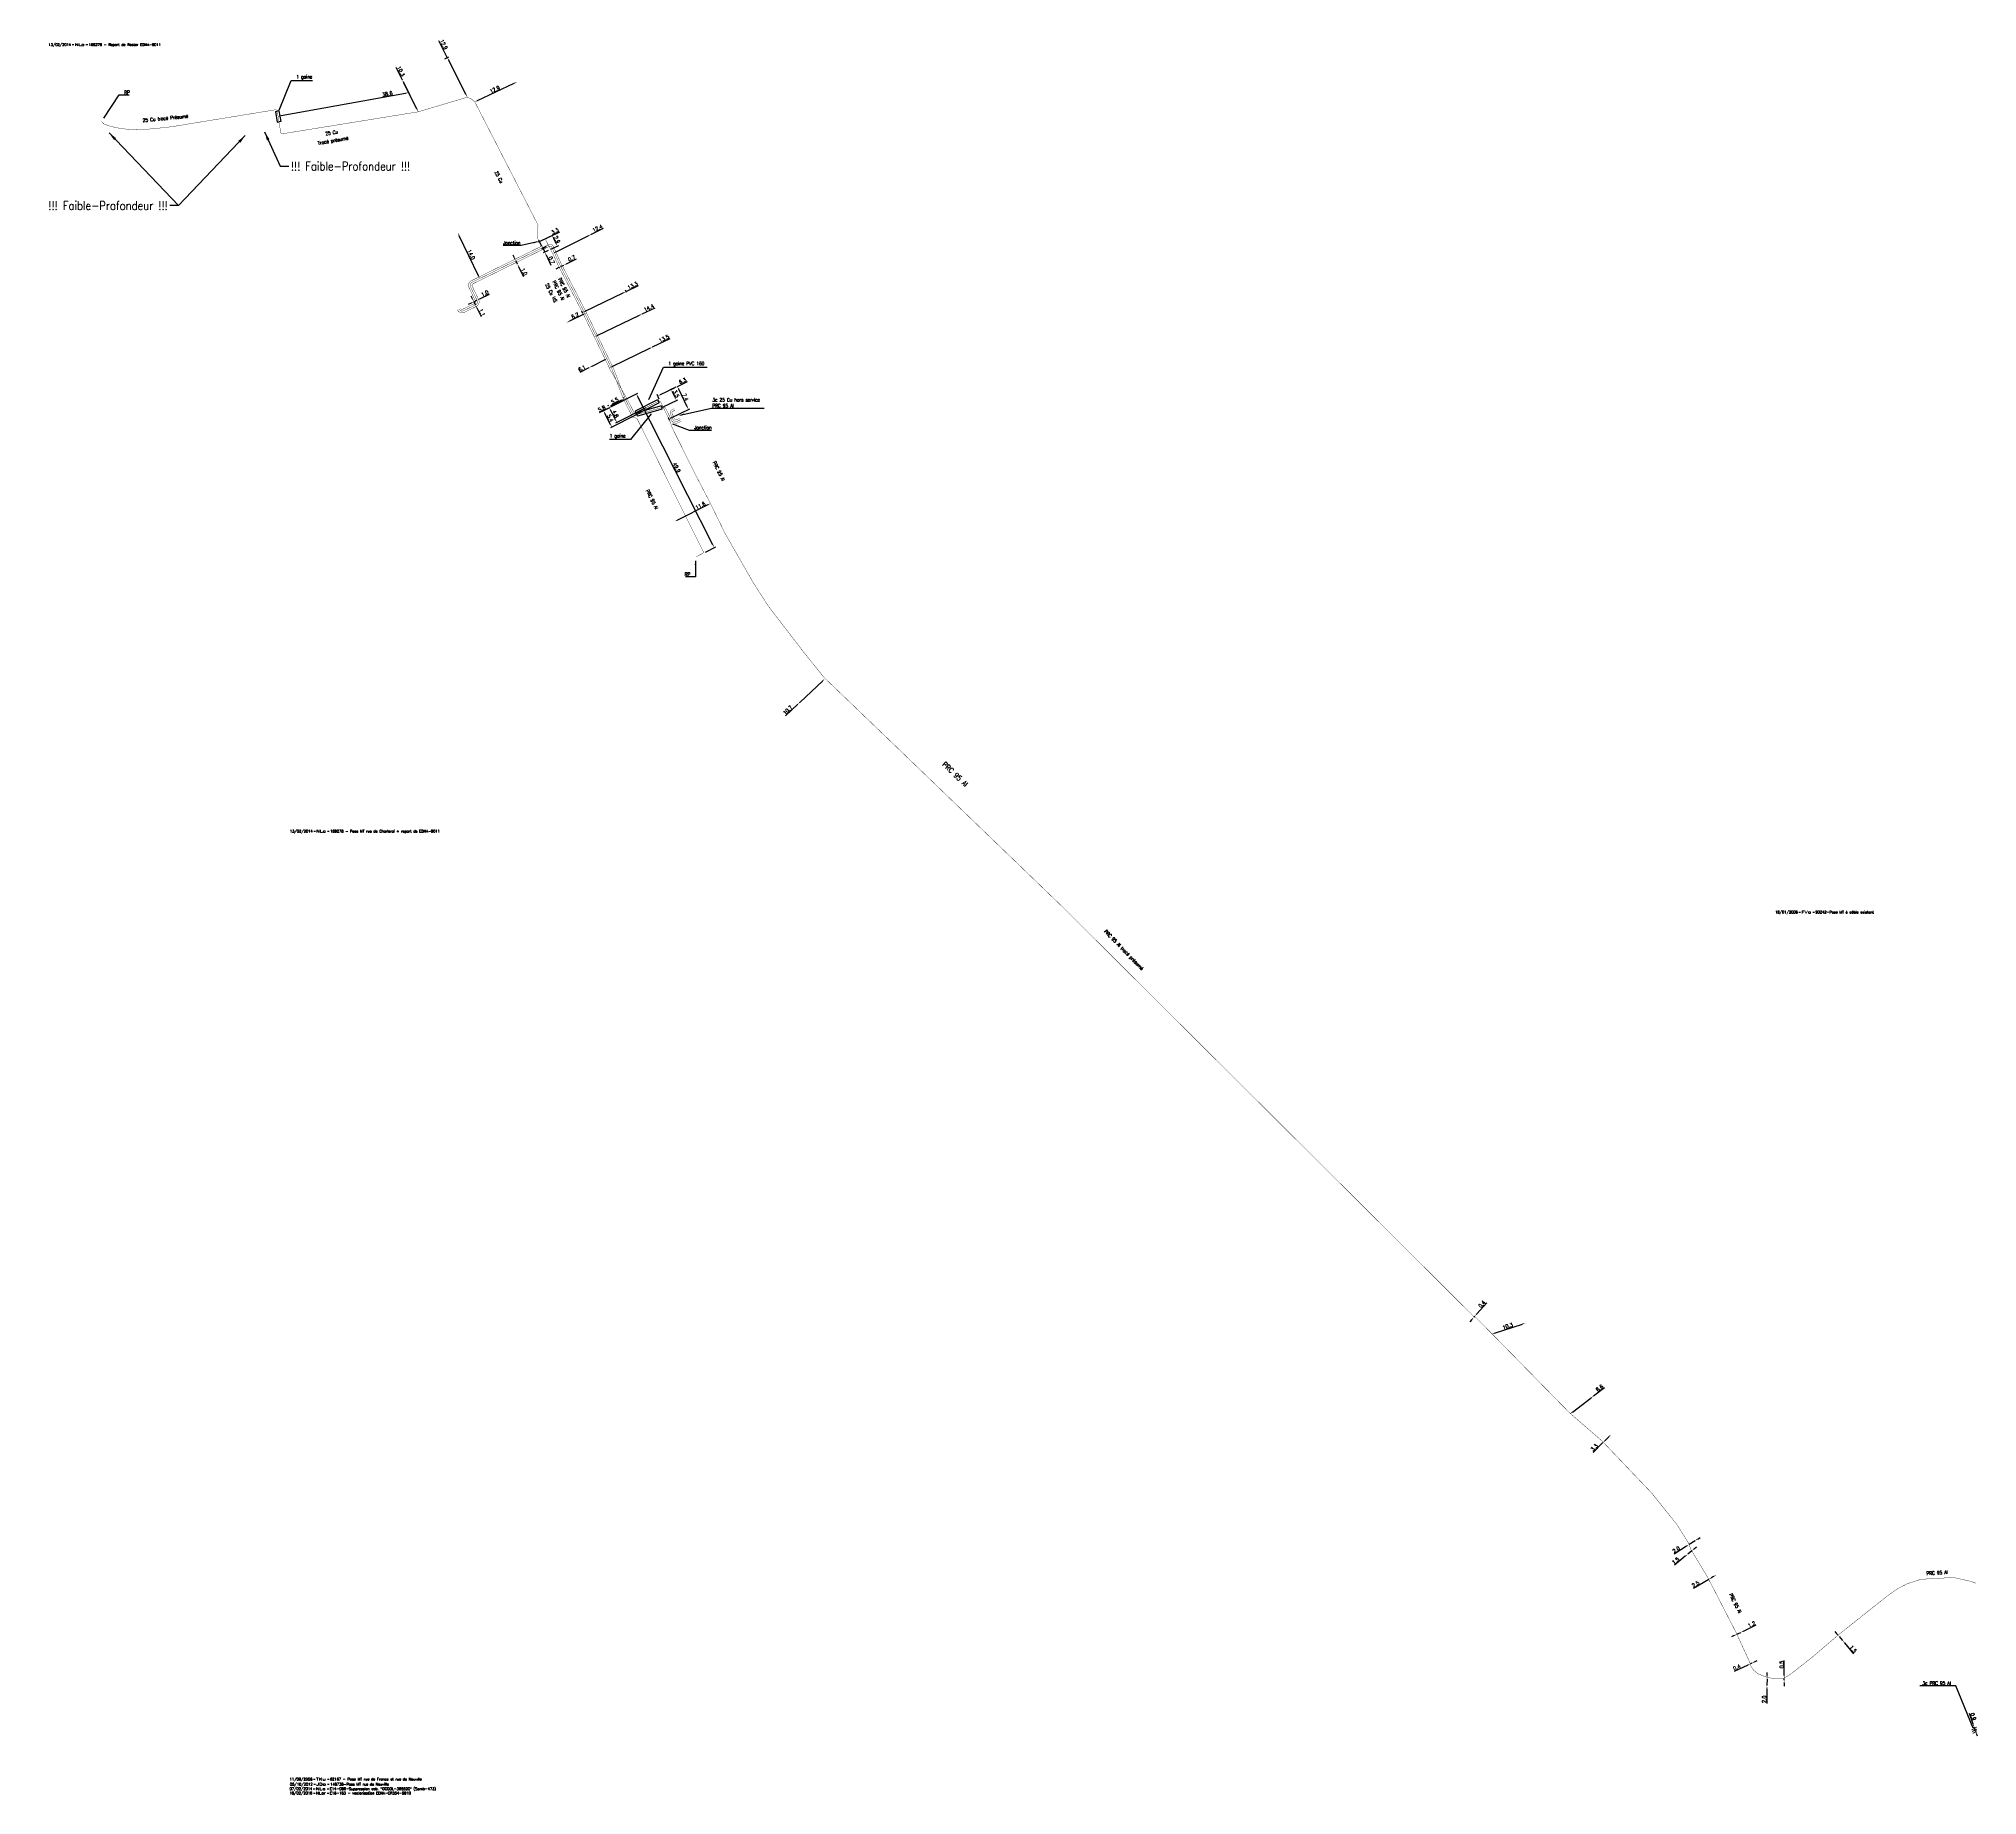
# Model space of a CAD drawing. Header units: millimetres. Extents: x 161438 to 162003, y 98011 to 98991.
# Drawn here: x 161438 to 162000, y 98481 to 98991 of the extents above; entities that cross this region are included whole.
import ezdxf
from ezdxf.enums import TextEntityAlignment as Align

# ---------------------------------------------------------------- set-up
doc = ezdxf.new("R2010")
doc.units = ezdxf.units.MM
doc.header["$PDMODE"] = 34
doc.layers.get('0').update_dxf_attribs({"linetype": 'CONTINUOUS'})
doc.layers.get('Defpoints').update_dxf_attribs({"linetype": 'CONTINUOUS'})
for name, color, linetype in [('M_120', 5, 'M_ST_13'), ('M_300', 7, 'CONTINUOUS'), ('M_400', 7, 'CONTINUOUS'), ('M_420', 7, 'CONTINUOUS'), ('M_908', 252, 'CONTINUOUS')]:
    doc.layers.add(name, color=color, linetype=linetype)
doc.layers.add('M_910', color=7, linetype='CONTINUOUS', plot=False)
doc.styles.get("Standard").update_dxf_attribs({"font": 'romans.shx', "width": 0.85})
doc.linetypes.add('M_ST_13', pattern='A,5,-0.3,["oo",Standard,S=1.5,R=0,X=0,Y=-0.5],-3', length=8.3)
doc.linetypes.add('MT_HS', pattern='A,2,-1,["E",Standard,S=0.85,R=0,X=-0.27,Y=-0.4],-1', length=4)
doc.dimstyles.get("Standard").update_dxf_attribs({"dimtxt": 1.5, "dimasz": 1.2, "dimexe": 0.625, "dimexo": 0.625, "dimgap": 0.25, "dimtad": 1, "dimdec": 1, "dimzin": 0, "dimdsep": 46, "dimtxsty": 'Standard', "dimcen": -0.5, "dimadec": 0, "dimazin": 0, "dimtfac": 1, "dimtdec": 1, "dimtmove": 0, "dimatfit": 3, "dimfxl": 0, "dimtolj": 1, "dimtzin": 0, "dimarcsym": 0})

# ---------------------------------------------------------------- blocks, each defined once
blk = doc.blocks.new('GIS_MODF')
at = {"color": 0, "linetype": 'Continuous', "flags": 128}
for points in [[(-2.26, -0.01), (-1.76, -0.01)], [(1.76, -0.01), (2.26, -0.01)]]:
    blk.add_lwpolyline(points, dxfattribs=at)
at = {"color": 0, "linetype": 'Continuous'}
blk.add_attdef('DATE', text='', height=0.75, dxfattribs=at).set_placement((-2.58, -0.39), align=Align.RIGHT)
at = {"color": 0, "linetype": 'Continuous', "width": 3.590909}
blk.add_attdef('USER', text='', height=0.75, dxfattribs=at).set_placement((-1.52, -0.39), (1.31, -0.39), align=Align.FIT)
at = {"color": 0, "linetype": 'Continuous'}
blk.add_attdef('DESC', (2.53, -0.39), '', height=0.75, dxfattribs=at)
blk = doc.blocks.new('*D23')
at = {"layer": 'Defpoints', "color": 0, "linetype": 'Continuous', "transparency": 16777216}
for p in [(161960.12, 98527.53), (161961.07, 98526.37), (161961.07, 98526.37)]:
    blk.add_point(p, dxfattribs=at)
at = {"layer": 'M_120', "color": 0, "linetype": 'Continuous', "lineweight": -2, "transparency": 16777216}
for p, q in [((161959.54, 98528.22), (161958.97, 98528.92)), ((161960.12, 98527.53), (161961.07, 98526.37)), ((161961.64, 98525.67), (161964.26, 98522.5))]:
    blk.add_line(p, q, dxfattribs=at)
at = {"layer": 'M_120', "color": 0, "linetype": 'Continuous', "transparency": 16777216}
for points in [[(161959.66, 98528.32), (161959.43, 98528.13), (161960.12, 98527.53)], [(161961.76, 98525.77), (161961.53, 98525.58), (161961.07, 98526.37)]]:
    blk.add_solid(points, dxfattribs=at)
at = {"layer": 'M_120', "color": 0, "linetype": 'Continuous', "transparency": 16777216, "insert": (161964.13, 98523.84), "char_height": 1.125, "attachment_point": 5, "rotation": 309.5056}
blk.add_mtext('\\A1;1.5', dxfattribs=at)
blk = doc.blocks.new('*D24')
at = {"layer": 'Defpoints', "color": 0, "linetype": 'Continuous', "transparency": 16777216}
for p in [(161944.16, 98514.86), (161944.17, 98515.36), (161944.17, 98515.36)]:
    blk.add_point(p, dxfattribs=at)
at = {"layer": 'M_120', "color": 0, "linetype": 'Continuous', "lineweight": -2, "transparency": 16777216}
for p, q in [((161944.17, 98516.26), (161944.18, 98520.54)), ((161944.16, 98514.86), (161944.17, 98515.36)), ((161944.16, 98513.96), (161944.16, 98513.06))]:
    blk.add_line(p, q, dxfattribs=at)
at = {"layer": 'M_120', "color": 0, "linetype": 'Continuous', "transparency": 16777216}
for points in [[(161944.01, 98513.96), (161944.31, 98513.96), (161944.16, 98514.86)], [(161944.02, 98516.26), (161944.32, 98516.26), (161944.17, 98515.36)]]:
    blk.add_solid(points, dxfattribs=at)
at = {"layer": 'M_120', "color": 0, "linetype": 'Continuous', "transparency": 16777216, "insert": (161943.43, 98519.35), "char_height": 1.125, "attachment_point": 5, "rotation": 89.8395}
blk.add_mtext('\\A1;0.5', dxfattribs=at)
blk = doc.blocks.new('*D25')
at = {"layer": 'Defpoints', "color": 0, "linetype": 'Continuous', "transparency": 16777216}
for p in [(161939.18, 98513.27), (161939.18, 98513.27), (161939.21, 98515.27)]:
    blk.add_point(p, dxfattribs=at)
at = {"layer": 'M_120', "color": 0, "linetype": 'Continuous', "lineweight": -2, "transparency": 16777216}
for p, q in [((161939.21, 98515.27), (161939.18, 98513.27)), ((161939.22, 98516.17), (161939.24, 98517.07)), ((161939.17, 98512.37), (161939.1, 98508.09))]:
    blk.add_line(p, q, dxfattribs=at)
at = {"layer": 'M_120', "color": 0, "linetype": 'Continuous', "transparency": 16777216}
for points in [[(161939.02, 98512.37), (161939.32, 98512.37), (161939.18, 98513.27)], [(161939.07, 98516.17), (161939.37, 98516.17), (161939.21, 98515.27)]]:
    blk.add_solid(points, dxfattribs=at)
at = {"layer": 'M_120', "color": 0, "linetype": 'Continuous', "transparency": 16777216, "insert": (161938.37, 98509.29), "char_height": 1.125, "attachment_point": 5, "rotation": 89.1424}
blk.add_mtext('\\A1;2.0', dxfattribs=at)
blk = doc.blocks.new('*D26')
at = {"layer": 'Defpoints', "color": 0, "linetype": 'Continuous', "transparency": 16777216}
for p in [(161934.4, 98519.61), (161934.76, 98519.78), (161934.76, 98519.78)]:
    blk.add_point(p, dxfattribs=at)
at = {"layer": 'M_120', "color": 0, "linetype": 'Continuous', "lineweight": -2, "transparency": 16777216}
for p, q in [((161933.59, 98519.22), (161929.69, 98517.35)), ((161934.76, 98519.78), (161934.4, 98519.61)), ((161935.57, 98520.17), (161936.38, 98520.56))]:
    blk.add_line(p, q, dxfattribs=at)
at = {"layer": 'M_120', "color": 0, "linetype": 'Continuous', "transparency": 16777216}
for points in [[(161933.52, 98519.35), (161933.65, 98519.08), (161934.4, 98519.61)], [(161935.51, 98520.3), (161935.64, 98520.03), (161934.76, 98519.78)]]:
    blk.add_solid(points, dxfattribs=at)
at = {"layer": 'M_120', "color": 0, "linetype": 'Continuous', "transparency": 16777216, "insert": (161930.45, 98518.55), "char_height": 1.125, "attachment_point": 5, "rotation": 25.6208}
blk.add_mtext('\\A1;0.4', dxfattribs=at)
blk = doc.blocks.new('*D27')
at = {"layer": 'Defpoints', "color": 0, "linetype": 'Continuous', "transparency": 16777216}
for p in [(161930.48, 98528.15), (161931.56, 98528.67), (161931.56, 98528.67)]:
    blk.add_point(p, dxfattribs=at)
at = {"layer": 'M_120', "color": 0, "linetype": 'Continuous', "lineweight": -2, "transparency": 16777216}
for p, q in [((161932.37, 98529.06), (161936.08, 98530.84)), ((161929.67, 98527.76), (161928.85, 98527.37)), ((161930.48, 98528.15), (161931.56, 98528.67))]:
    blk.add_line(p, q, dxfattribs=at)
at = {"layer": 'M_120', "color": 0, "linetype": 'Continuous', "transparency": 16777216}
for points in [[(161929.6, 98527.9), (161929.73, 98527.62), (161930.48, 98528.15)], [(161932.31, 98529.19), (161932.44, 98528.92), (161931.56, 98528.67)]]:
    blk.add_solid(points, dxfattribs=at)
at = {"layer": 'M_120', "color": 0, "linetype": 'Continuous', "transparency": 16777216, "insert": (161934.75, 98531.03), "char_height": 1.125, "attachment_point": 5, "rotation": 25.6208}
blk.add_mtext('\\A1;1.2', dxfattribs=at)
blk = doc.blocks.new('*D28')
at = {"layer": 'Defpoints', "color": 0, "linetype": 'Continuous', "transparency": 16777216}
for p in [(161922.3, 98544.04), (161924.45, 98545.32), (161924.45, 98545.32)]:
    blk.add_point(p, dxfattribs=at)
at = {"layer": 'M_120', "color": 0, "linetype": 'Continuous', "lineweight": -2, "transparency": 16777216}
for p, q in [((161922.3, 98544.04), (161917.86, 98541.38)), ((161923.67, 98544.86), (161923.07, 98544.5))]:
    blk.add_line(p, q, dxfattribs=at)
at = {"layer": 'M_120', "color": 0, "linetype": 'Continuous', "transparency": 16777216}
for points in [[(161923, 98544.63), (161923.15, 98544.37), (161922.3, 98544.04)], [(161923.6, 98544.99), (161923.75, 98544.73), (161924.45, 98545.32)]]:
    blk.add_solid(points, dxfattribs=at)
at = {"layer": 'M_120', "color": 0, "linetype": 'Continuous', "transparency": 16777216, "insert": (161918.5, 98542.64), "char_height": 1.125, "attachment_point": 5, "rotation": 30.9015}
blk.add_mtext('\\A1;2.5', dxfattribs=at)
blk = doc.blocks.new('*D29')
at = {"layer": 'Defpoints', "color": 0, "linetype": 'Continuous', "transparency": 16777216}
for p in [(161917.35, 98552.3), (161916.19, 98551.35), (161916.19, 98551.35)]:
    blk.add_point(p, dxfattribs=at)
at = {"layer": 'M_120', "color": 0, "linetype": 'Continuous', "lineweight": -2, "transparency": 16777216}
for p, q in [((161917.35, 98552.3), (161916.19, 98551.35)), ((161918.04, 98552.88), (161918.73, 98553.45)), ((161915.5, 98550.77), (161912.33, 98548.15))]:
    blk.add_line(p, q, dxfattribs=at)
at = {"layer": 'M_120', "color": 0, "linetype": 'Continuous', "transparency": 16777216}
for points in [[(161917.95, 98552.99), (161918.14, 98552.76), (161917.35, 98552.3)], [(161915.4, 98550.89), (161915.6, 98550.66), (161916.19, 98551.35)]]:
    blk.add_solid(points, dxfattribs=at)
at = {"layer": 'M_120', "color": 0, "linetype": 'Continuous', "transparency": 16777216, "insert": (161912.71, 98549.44), "char_height": 1.125, "attachment_point": 5, "rotation": 39.623}
blk.add_mtext('\\A1;1.5', dxfattribs=at)
blk = doc.blocks.new('*D30')
at = {"layer": 'Defpoints', "color": 0, "linetype": 'Continuous', "transparency": 16777216}
for p in [(161916.64, 98554.17), (161918.33, 98555.25), (161918.33, 98555.25)]:
    blk.add_point(p, dxfattribs=at)
at = {"layer": 'M_120', "color": 0, "linetype": 'Continuous', "lineweight": -2, "transparency": 16777216}
for p, q in [((161915.88, 98553.69), (161912.28, 98551.39)), ((161918.33, 98555.25), (161916.64, 98554.17)), ((161919.09, 98555.73), (161919.85, 98556.22))]:
    blk.add_line(p, q, dxfattribs=at)
at = {"layer": 'M_120', "color": 0, "linetype": 'Continuous', "transparency": 16777216}
for points in [[(161915.8, 98553.82), (161915.97, 98553.56), (161916.64, 98554.17)], [(161919.01, 98555.86), (161919.17, 98555.61), (161918.33, 98555.25)]]:
    blk.add_solid(points, dxfattribs=at)
at = {"layer": 'M_120', "color": 0, "linetype": 'Continuous', "transparency": 16777216, "insert": (161912.88, 98552.66), "char_height": 1.125, "attachment_point": 5, "rotation": 32.5716}
blk.add_mtext('\\A1;2.0', dxfattribs=at)
blk = doc.blocks.new('*D31')
at = {"layer": 'Defpoints', "color": 0, "linetype": 'Continuous', "transparency": 16777216}
for p in [(161893.95, 98586.03), (161893.95, 98586.03), (161891.63, 98583.68)]:
    blk.add_point(p, dxfattribs=at)
at = {"layer": 'M_120', "color": 0, "linetype": 'Continuous', "lineweight": -2, "transparency": 16777216}
for p, q in [((161891.63, 98583.68), (161888.83, 98580.86)), ((161893.31, 98585.39), (161892.26, 98584.32))]:
    blk.add_line(p, q, dxfattribs=at)
at = {"layer": 'M_120', "color": 0, "linetype": 'Continuous', "transparency": 16777216}
for points in [[(161893.21, 98585.5), (161893.42, 98585.29), (161893.95, 98586.03)], [(161892.15, 98584.43), (161892.37, 98584.22), (161891.63, 98583.68)]]:
    blk.add_solid(points, dxfattribs=at)
at = {"layer": 'M_120', "color": 0, "linetype": 'Continuous', "transparency": 16777216, "insert": (161889.13, 98582.23), "char_height": 1.125, "attachment_point": 5, "rotation": 45.327}
blk.add_mtext('\\A1;3.3', dxfattribs=at)
blk = doc.blocks.new('*D32')
at = {"layer": 'Defpoints', "color": 0, "linetype": 'Continuous', "transparency": 16777216}
for p in [(161888.89, 98597.21), (161888.89, 98597.21), (161882.05, 98591.99)]:
    blk.add_point(p, dxfattribs=at)
at = {"layer": 'M_120', "color": 0, "linetype": 'Continuous', "lineweight": -2, "transparency": 16777216}
for p, q in [((161888.89, 98597.21), (161892.05, 98599.62)), ((161882.77, 98592.53), (161888.17, 98596.66))]:
    blk.add_line(p, q, dxfattribs=at)
at = {"layer": 'M_120', "color": 0, "linetype": 'Continuous', "transparency": 16777216}
for points in [[(161888.08, 98596.78), (161888.26, 98596.54), (161888.89, 98597.21)], [(161882.68, 98592.65), (161882.86, 98592.41), (161882.05, 98591.99)]]:
    blk.add_solid(points, dxfattribs=at)
at = {"layer": 'M_120', "color": 0, "linetype": 'Continuous', "transparency": 16777216, "insert": (161890.65, 98599.49), "char_height": 1.125, "attachment_point": 5, "rotation": 37.3715}
blk.add_mtext('\\A1;8.6', dxfattribs=at)
blk = doc.blocks.new('*D33')
at = {"layer": 'Defpoints', "color": 0, "linetype": 'Continuous', "transparency": 16777216}
for p in [(161859.36, 98615.12), (161869.15, 98618.33), (161869.15, 98618.33)]:
    blk.add_point(p, dxfattribs=at)
at = {"layer": 'M_120', "color": 0, "linetype": 'Continuous', "lineweight": -2, "transparency": 16777216}
blk.add_line((161860.22, 98615.4), (161868.29, 98618.05), dxfattribs=at)
at = {"layer": 'M_120', "color": 0, "linetype": 'Continuous', "transparency": 16777216}
for points in [[(161860.17, 98615.55), (161860.26, 98615.26), (161859.36, 98615.12)], [(161868.25, 98618.19), (161868.34, 98617.91), (161869.15, 98618.33)]]:
    blk.add_solid(points, dxfattribs=at)
at = {"layer": 'M_120', "color": 0, "linetype": 'Continuous', "transparency": 16777216, "insert": (161864.02, 98617.44), "char_height": 1.125, "attachment_point": 5, "rotation": 18.1532}
blk.add_mtext('\\A1;10.3', dxfattribs=at)
blk = doc.blocks.new('*D34')
at = {"layer": 'Defpoints', "color": 0, "linetype": 'Continuous', "transparency": 16777216}
for p in [(161854.2, 98620), (161854.46, 98620.3), (161854.46, 98620.3)]:
    blk.add_point(p, dxfattribs=at)
at = {"layer": 'M_120', "color": 0, "linetype": 'Continuous', "lineweight": -2, "transparency": 16777216}
for p, q in [((161854.2, 98620), (161854.46, 98620.3)), ((161855.06, 98620.98), (161857.93, 98624.22)), ((161853.6, 98619.33), (161853, 98618.66))]:
    blk.add_line(p, q, dxfattribs=at)
at = {"layer": 'M_120', "color": 0, "linetype": 'Continuous', "transparency": 16777216}
for points in [[(161853.49, 98619.43), (161853.71, 98619.23), (161854.2, 98620)], [(161854.95, 98621.08), (161855.17, 98620.88), (161854.46, 98620.3)]]:
    blk.add_solid(points, dxfattribs=at)
at = {"layer": 'M_120', "color": 0, "linetype": 'Continuous', "transparency": 16777216, "insert": (161856.56, 98623.81), "char_height": 1.125, "attachment_point": 5, "rotation": 48.4617}
blk.add_mtext('\\A1;0.4', dxfattribs=at)
blk = doc.blocks.new('*D35')
at = {"layer": 'Defpoints', "color": 0, "linetype": 'Continuous', "transparency": 16777216}
for p in [(161666, 98805.04), (161658.21, 98797.71), (161658.21, 98797.71)]:
    blk.add_point(p, dxfattribs=at)
at = {"layer": 'M_120', "color": 0, "linetype": 'Continuous', "lineweight": -2, "transparency": 16777216}
for p, q in [((161665.34, 98804.42), (161658.86, 98798.32)), ((161658.21, 98797.71), (161654.66, 98794.36))]:
    blk.add_line(p, q, dxfattribs=at)
at = {"layer": 'M_120', "color": 0, "linetype": 'Continuous', "transparency": 16777216}
for points in [[(161665.24, 98804.53), (161665.45, 98804.31), (161666, 98805.04)], [(161658.76, 98798.43), (161658.97, 98798.21), (161658.21, 98797.71)]]:
    blk.add_solid(points, dxfattribs=at)
at = {"layer": 'M_120', "color": 0, "linetype": 'Continuous', "transparency": 16777216, "insert": (161655.29, 98795.99), "char_height": 1.125, "attachment_point": 5, "rotation": 43.2739}
blk.add_mtext('\\A1;10.7', dxfattribs=at)
blk = doc.blocks.new('*D36')
at = {"layer": 'Defpoints', "color": 0, "linetype": 'Continuous', "transparency": 16777216}
for p in [(161632.88, 98855.87), (161622.52, 98850.65), (161622.52, 98850.65)]:
    blk.add_point(p, dxfattribs=at)
at = {"layer": 'M_120', "color": 0, "linetype": 'Continuous', "lineweight": -2, "transparency": 16777216}
blk.add_line((161632.07, 98855.46), (161623.32, 98851.05), dxfattribs=at)
at = {"layer": 'M_120', "color": 0, "linetype": 'Continuous', "transparency": 16777216}
for points in [[(161632.01, 98855.6), (161632.14, 98855.33), (161632.88, 98855.87)], [(161623.26, 98851.19), (161623.39, 98850.92), (161622.52, 98850.65)]]:
    blk.add_solid(points, dxfattribs=at)
at = {"layer": 'M_120', "color": 0, "linetype": 'Continuous', "transparency": 16777216, "insert": (161629.97, 98855.24), "char_height": 1.125, "attachment_point": 5, "rotation": 26.7589}
blk.add_mtext('\\A1;11.6', dxfattribs=at)
blk = doc.blocks.new('*D44')
at = {"layer": 'Defpoints', "color": 0, "linetype": 'Continuous', "transparency": 16777216}
for p in [(161998.79, 98500.11), (161999.25, 98501.23), (161999.25, 98501.23)]:
    blk.add_point(p, dxfattribs=at)
at = {"layer": 'M_120', "color": 0, "linetype": 'Continuous', "lineweight": -2, "transparency": 16777216}
for p, q in [((161998.96, 98502.08), (161997.9, 98505.14)), ((161998.81, 98501.08), (161998.81, 98501.08)), ((161999.24, 98500.26), (161999.99, 98500.52)), ((161999.55, 98500.37), (161999.25, 98501.23)), ((161999.85, 98499.52), (162000.14, 98498.67))]:
    blk.add_line(p, q, dxfattribs=at)
at = {"layer": 'M_120', "color": 0, "linetype": 'Continuous', "transparency": 16777216}
for points in [[(161999.1, 98502.13), (161998.82, 98502.04), (161999.25, 98501.23)], [(161999.99, 98499.57), (161999.7, 98499.47), (161999.55, 98500.37)]]:
    blk.add_solid(points, dxfattribs=at)
at = {"layer": 'M_120', "color": 0, "linetype": 'Continuous', "transparency": 16777216, "insert": (161998.99, 98504.28), "char_height": 1.125, "attachment_point": 5, "rotation": 289.0941}
blk.add_mtext('\\A1;0.9', dxfattribs=at)
blk = doc.blocks.new('*D63')
at = {"layer": 'Defpoints', "color": 0, "linetype": 'Continuous', "transparency": 16777216}
for p in [(161564.29, 98914.35), (161564.29, 98914.35), (161565.19, 98914.79)]:
    blk.add_point(p, dxfattribs=at)
at = {"layer": 'M_120', "color": 0, "linetype": 'Continuous', "lineweight": -2, "transparency": 16777216}
for p, q in [((161563.48, 98913.96), (161562.67, 98913.57)), ((161564.29, 98914.35), (161565.19, 98914.79)), ((161566, 98915.18), (161568.83, 98916.55))]:
    blk.add_line(p, q, dxfattribs=at)
at = {"layer": 'M_120', "color": 0, "linetype": 'Continuous', "transparency": 16777216}
for points in [[(161563.42, 98914.1), (161563.55, 98913.83), (161564.29, 98914.35)], [(161565.94, 98915.32), (161566.07, 98915.05), (161565.19, 98914.79)]]:
    blk.add_solid(points, dxfattribs=at)
at = {"layer": 'M_120', "color": 0, "linetype": 'Continuous', "transparency": 16777216, "insert": (161567.49, 98916.74), "char_height": 1.125, "attachment_point": 5, "rotation": 25.8}
blk.add_mtext('\\A1;1.0', dxfattribs=at)
blk = doc.blocks.new('*D64')
at = {"layer": 'Defpoints', "color": 0, "linetype": 'Continuous', "transparency": 16777216}
for p in [(161576.43, 98926.21), (161576.87, 98925.31), (161576.87, 98925.31)]:
    blk.add_point(p, dxfattribs=at)
at = {"layer": 'M_120', "color": 0, "linetype": 'Continuous', "lineweight": -2, "transparency": 16777216}
for p, q in [((161576.03, 98927.02), (161575.64, 98927.82)), ((161576.43, 98926.21), (161576.87, 98925.31)), ((161577.27, 98924.5), (161578.65, 98921.68))]:
    blk.add_line(p, q, dxfattribs=at)
at = {"layer": 'M_120', "color": 0, "linetype": 'Continuous', "transparency": 16777216}
for points in [[(161576.17, 98927.08), (161575.9, 98926.95), (161576.43, 98926.21)], [(161577.4, 98924.57), (161577.13, 98924.44), (161576.87, 98925.31)]]:
    blk.add_solid(points, dxfattribs=at)
at = {"layer": 'M_120', "color": 0, "linetype": 'Continuous', "transparency": 16777216, "insert": (161578.83, 98923.02), "char_height": 1.125, "attachment_point": 5, "rotation": 296.1656}
blk.add_mtext('\\A1;1.0', dxfattribs=at)
blk = doc.blocks.new('*D65')
at = {"layer": 'Defpoints', "color": 0, "linetype": 'Continuous', "transparency": 16777216}
for p in [(161584.83, 98928.74), (161585.72, 98930.44), (161586.21, 98929.41)]:
    blk.add_point(p, dxfattribs=at)
at = {"layer": 'M_120', "color": 0, "linetype": 'Continuous', "lineweight": -2, "transparency": 16777216}
for p, q in [((161583.94, 98930.59), (161583.55, 98931.4)), ((161585.29, 98930.24), (161583.91, 98929.57)), ((161584.33, 98929.78), (161584.83, 98928.74)), ((161585.79, 98929.2), (161584.4, 98928.54)), ((161585.22, 98927.93), (161586.63, 98924.97))]:
    blk.add_line(p, q, dxfattribs=at)
at = {"layer": 'M_120', "color": 0, "linetype": 'Continuous', "transparency": 16777216}
for points in [[(161584.08, 98930.65), (161583.8, 98930.52), (161584.33, 98929.78)], [(161585.35, 98927.99), (161585.08, 98927.86), (161584.83, 98928.74)]]:
    blk.add_solid(points, dxfattribs=at)
at = {"layer": 'M_120', "color": 0, "linetype": 'Continuous', "transparency": 16777216, "insert": (161586.79, 98926.37), "char_height": 1.125, "attachment_point": 5, "rotation": 295.6147}
blk.add_mtext('\\A1;0.7', dxfattribs=at)
blk = doc.blocks.new('*D66')
at = {"layer": 'Defpoints', "color": 0, "linetype": 'Continuous', "transparency": 16777216}
for p in [(161564.29, 98914.35), (161564.29, 98914.35), (161564.75, 98913.41)]:
    blk.add_point(p, dxfattribs=at)
at = {"layer": 'M_120', "color": 0, "linetype": 'Continuous', "lineweight": -2, "transparency": 16777216}
for p, q in [((161563.9, 98915.17), (161563.51, 98915.98)), ((161564.29, 98914.35), (161564.75, 98913.41)), ((161565.14, 98912.6), (161566.39, 98910.02))]:
    blk.add_line(p, q, dxfattribs=at)
at = {"layer": 'M_120', "color": 0, "linetype": 'Continuous', "transparency": 16777216}
for points in [[(161564.03, 98915.23), (161563.76, 98915.1), (161564.29, 98914.35)], [(161565.27, 98912.66), (161565, 98912.53), (161564.75, 98913.41)]]:
    blk.add_solid(points, dxfattribs=at)
at = {"layer": 'M_120', "color": 0, "linetype": 'Continuous', "transparency": 16777216, "insert": (161566.63, 98911.23), "char_height": 1.125, "attachment_point": 5, "rotation": 295.8}
blk.add_mtext('\\A1;1.1', dxfattribs=at)
blk = doc.blocks.new('*D67')
at = {"layer": 'Defpoints', "color": 0, "linetype": 'Continuous', "transparency": 16777216}
for p in [(161559.64, 98934.3), (161559.64, 98934.3), (161565.99, 98921.08)]:
    blk.add_point(p, dxfattribs=at)
at = {"layer": 'M_120', "color": 0, "linetype": 'Continuous', "lineweight": -2, "transparency": 16777216}
blk.add_line((161565.6, 98921.89), (161560.03, 98933.48), dxfattribs=at)
at = {"layer": 'M_120', "color": 0, "linetype": 'Continuous', "transparency": 16777216}
for points in [[(161560.17, 98933.55), (161559.9, 98933.42), (161559.64, 98934.3)], [(161565.74, 98921.96), (161565.47, 98921.83), (161565.99, 98921.08)]]:
    blk.add_solid(points, dxfattribs=at)
at = {"layer": 'M_120', "color": 0, "linetype": 'Continuous', "transparency": 16777216, "insert": (161563.49, 98928.01), "char_height": 1.125, "attachment_point": 5, "rotation": 295.6722}
blk.add_mtext('\\A1;14.0', dxfattribs=at)
blk = doc.blocks.new('*D68')
at = {"layer": 'Defpoints', "color": 0, "linetype": 'Continuous', "transparency": 16777216}
for p in [(161583.27, 98931.76), (161586.21, 98929.41), (161588.46, 98930.48)]:
    blk.add_point(p, dxfattribs=at)
at = {"layer": 'M_120', "color": 0, "linetype": 'Continuous', "lineweight": -2, "transparency": 16777216}
for p, q in [((161583.69, 98931.97), (161587.41, 98933.75)), ((161586.64, 98929.61), (161588.88, 98930.68)), ((161587.38, 98932.74), (161588.07, 98931.29))]:
    blk.add_line(p, q, dxfattribs=at)
at = {"layer": 'M_120', "color": 0, "linetype": 'Continuous', "transparency": 16777216}
for points in [[(161587.51, 98932.8), (161587.24, 98932.67), (161586.99, 98933.55)], [(161588.2, 98931.36), (161587.93, 98931.23), (161588.46, 98930.48)]]:
    blk.add_solid(points, dxfattribs=at)
at = {"layer": 'M_120', "color": 0, "linetype": 'Continuous', "transparency": 16777216, "insert": (161588.4, 98932.34), "char_height": 1.125, "attachment_point": 5, "rotation": 295.6147}
blk.add_mtext('\\A1;2.9', dxfattribs=at)
blk = doc.blocks.new('*D69')
at = {"layer": 'Defpoints', "color": 0, "linetype": 'Continuous', "transparency": 16777216}
for p in [(161583.27, 98931.76), (161586.24, 98933.19), (161586.24, 98933.19)]:
    blk.add_point(p, dxfattribs=at)
at = {"layer": 'M_120', "color": 0, "linetype": 'Continuous', "lineweight": -2, "transparency": 16777216}
for p, q in [((161586.24, 98933.19), (161589.2, 98934.61)), ((161584.08, 98932.15), (161585.43, 98932.8))]:
    blk.add_line(p, q, dxfattribs=at)
at = {"layer": 'M_120', "color": 0, "linetype": 'Continuous', "transparency": 16777216}
for points in [[(161584.01, 98932.29), (161584.14, 98932.02), (161583.27, 98931.76)], [(161585.37, 98932.94), (161585.5, 98932.67), (161586.24, 98933.19)]]:
    blk.add_solid(points, dxfattribs=at)
at = {"layer": 'M_120', "color": 0, "linetype": 'Continuous', "transparency": 16777216, "insert": (161587.8, 98934.77), "char_height": 1.125, "attachment_point": 5, "rotation": 25.6147}
blk.add_mtext('\\A1;3.3', dxfattribs=at)
blk = doc.blocks.new('*D70')
at = {"layer": 'Defpoints', "color": 0, "linetype": 'Continuous', "transparency": 16777216}
for p in [(161589.7, 98924.61), (161590.33, 98924.92), (161590.33, 98924.92)]:
    blk.add_point(p, dxfattribs=at)
at = {"layer": 'M_120', "color": 0, "linetype": 'Continuous', "lineweight": -2, "transparency": 16777216}
for p, q in [((161588.89, 98924.22), (161588.08, 98923.82)), ((161589.7, 98924.61), (161590.33, 98924.92)), ((161591.13, 98925.32), (161594.07, 98926.77))]:
    blk.add_line(p, q, dxfattribs=at)
at = {"layer": 'M_120', "color": 0, "linetype": 'Continuous', "transparency": 16777216}
for points in [[(161588.83, 98924.35), (161588.96, 98924.08), (161589.7, 98924.61)], [(161591.07, 98925.46), (161591.2, 98925.19), (161590.33, 98924.92)]]:
    blk.add_solid(points, dxfattribs=at)
at = {"layer": 'M_120', "color": 0, "linetype": 'Continuous', "transparency": 16777216, "insert": (161592.67, 98926.92), "char_height": 1.125, "attachment_point": 5, "rotation": 26.2846}
blk.add_mtext('\\A1;0.7', dxfattribs=at)
blk = doc.blocks.new('*D71')
at = {"layer": 'Defpoints', "color": 0, "linetype": 'Continuous', "transparency": 16777216}
for p in [(161591.16, 98908.28), (161591.16, 98908.28), (161596.74, 98910.99)]:
    blk.add_point(p, dxfattribs=at)
at = {"layer": 'M_120', "color": 0, "linetype": 'Continuous', "lineweight": -2, "transparency": 16777216}
blk.add_line((161595.93, 98910.6), (161591.97, 98908.67), dxfattribs=at)
at = {"layer": 'M_120', "color": 0, "linetype": 'Continuous', "transparency": 16777216}
for points in [[(161591.9, 98908.81), (161592.04, 98908.54), (161591.16, 98908.28)], [(161595.86, 98910.73), (161595.99, 98910.46), (161596.74, 98910.99)]]:
    blk.add_solid(points, dxfattribs=at)
at = {"layer": 'M_120', "color": 0, "linetype": 'Continuous', "transparency": 16777216, "insert": (161593.62, 98910.31), "char_height": 1.125, "attachment_point": 5, "rotation": 25.9577}
blk.add_mtext('\\A1;6.2', dxfattribs=at)
blk = doc.blocks.new('*D72')
at = {"layer": 'Defpoints', "color": 0, "linetype": 'Continuous', "transparency": 16777216}
for p in [(161597.66, 98895.21), (161597.66, 98895.21), (161603.05, 98897.95)]:
    blk.add_point(p, dxfattribs=at)
at = {"layer": 'M_120', "color": 0, "linetype": 'Continuous', "lineweight": -2, "transparency": 16777216}
for p, q in [((161597.66, 98895.21), (161595.02, 98893.87)), ((161602.25, 98897.54), (161598.46, 98895.62))]:
    blk.add_line(p, q, dxfattribs=at)
at = {"layer": 'M_120', "color": 0, "linetype": 'Continuous', "transparency": 16777216}
for points in [[(161598.39, 98895.75), (161598.53, 98895.49), (161597.66, 98895.21)], [(161602.18, 98897.68), (161602.32, 98897.41), (161603.05, 98897.95)]]:
    blk.add_solid(points, dxfattribs=at)
at = {"layer": 'M_120', "color": 0, "linetype": 'Continuous', "transparency": 16777216, "insert": (161595.6, 98895.01), "char_height": 1.125, "attachment_point": 5, "rotation": 26.8966}
blk.add_mtext('\\A1;6.1', dxfattribs=at)
blk = doc.blocks.new('*D73')
at = {"layer": 'Defpoints', "color": 0, "linetype": 'Continuous', "transparency": 16777216}
for p in [(161603.41, 98883.93), (161603.56, 98883.63), (161608.02, 98885.89)]:
    blk.add_point(p, dxfattribs=at)
at = {"layer": 'M_120', "color": 0, "linetype": 'Continuous', "lineweight": -2, "transparency": 16777216}
for p, q in [((161603.35, 98884.05), (161603.19, 98884.35)), ((161607.06, 98885.78), (161604.21, 98884.34)), ((161607.81, 98886.31), (161607.65, 98886.61))]:
    blk.add_line(p, q, dxfattribs=at)
at = {"layer": 'M_120', "color": 0, "linetype": 'Continuous', "transparency": 16777216}
for points in [[(161604.14, 98884.47), (161604.28, 98884.2), (161603.41, 98883.93)], [(161607, 98885.92), (161607.13, 98885.65), (161607.87, 98886.19)]]:
    blk.add_solid(points, dxfattribs=at)
at = {"layer": 'M_120', "color": 0, "linetype": 'Continuous', "transparency": 16777216, "insert": (161605.15, 98885.65), "char_height": 1.125, "attachment_point": 5, "rotation": 26.8966}
blk.add_mtext('\\A1;5.5', dxfattribs=at)
blk = doc.blocks.new('*D74')
at = {"layer": 'Defpoints', "color": 0, "linetype": 'Continuous', "transparency": 16777216}
for p in [(161603.56, 98883.63), (161603.56, 98883.63), (161614.55, 98883.84)]:
    blk.add_point(p, dxfattribs=at)
at = {"layer": 'M_120', "color": 0, "linetype": 'Continuous', "lineweight": -2, "transparency": 16777216}
for p, q in [((161614.14, 98883.63), (161605.32, 98879.14)), ((161605.33, 98880.15), (161603.97, 98882.83))]:
    blk.add_line(p, q, dxfattribs=at)
at = {"layer": 'M_120', "color": 0, "linetype": 'Continuous', "transparency": 16777216}
for points in [[(161604.1, 98882.89), (161603.83, 98882.76), (161603.56, 98883.63)], [(161605.46, 98880.22), (161605.19, 98880.08), (161605.74, 98879.35)]]:
    blk.add_solid(points, dxfattribs=at)
at = {"layer": 'M_120', "color": 0, "linetype": 'Continuous', "transparency": 16777216, "insert": (161605.32, 98881.83), "char_height": 1.125, "attachment_point": 5, "rotation": 296.9886}
blk.add_mtext('\\A1;4.8', dxfattribs=at)
blk = doc.blocks.new('*D75')
at = {"layer": 'Defpoints', "color": 0, "linetype": 'Continuous', "transparency": 16777216}
for p in [(161623.29, 98889.78), (161623.29, 98889.78), (161618.25, 98885.72)]:
    blk.add_point(p, dxfattribs=at)
at = {"layer": 'M_120', "color": 0, "linetype": 'Continuous', "lineweight": -2, "transparency": 16777216}
for p, q in [((161618.42, 98887.43), (161622.47, 98889.39)), ((161623.29, 98889.78), (161626.2, 98891.18)), ((161618.04, 98886.14), (161617.41, 98887.46))]:
    blk.add_line(p, q, dxfattribs=at)
at = {"layer": 'M_120', "color": 0, "linetype": 'Continuous', "transparency": 16777216}
for points in [[(161622.41, 98889.52), (161622.54, 98889.25), (161623.29, 98889.78)], [(161618.36, 98887.56), (161618.49, 98887.29), (161617.61, 98887.04)]]:
    blk.add_solid(points, dxfattribs=at)
at = {"layer": 'M_120', "color": 0, "linetype": 'Continuous', "transparency": 16777216, "insert": (161624.82, 98891.35), "char_height": 1.125, "attachment_point": 5, "rotation": 25.7799}
blk.add_mtext('\\A1;6.3', dxfattribs=at)
blk = doc.blocks.new('*D76')
at = {"layer": 'Defpoints', "color": 0, "linetype": 'Continuous', "transparency": 16777216}
for p in [(161623.29, 98889.78), (161623.29, 98889.78), (161620.83, 98880.37)]:
    blk.add_point(p, dxfattribs=at)
at = {"layer": 'M_120', "color": 0, "linetype": 'Continuous', "lineweight": -2, "transparency": 16777216}
for p, q in [((161623.71, 98889.98), (161623.71, 98889.98)), ((161626.11, 98883.92), (161623.68, 98888.97)), ((161621.25, 98880.58), (161626.93, 98883.32))]:
    blk.add_line(p, q, dxfattribs=at)
at = {"layer": 'M_120', "color": 0, "linetype": 'Continuous', "transparency": 16777216}
for points in [[(161623.81, 98889.03), (161623.54, 98888.9), (161623.29, 98889.78)], [(161626.25, 98883.99), (161625.98, 98883.86), (161626.5, 98883.11)]]:
    blk.add_solid(points, dxfattribs=at)
at = {"layer": 'M_120', "color": 0, "linetype": 'Continuous', "transparency": 16777216, "insert": (161625.61, 98886.68), "char_height": 1.125, "attachment_point": 5, "rotation": 295.7795}
blk.add_mtext('\\A1;7.4', dxfattribs=at)
blk = doc.blocks.new('*D77')
at = {"layer": 'Defpoints', "color": 0, "linetype": 'Continuous', "transparency": 16777216}
for p in [(161623.29, 98889.78), (161621.48, 98888.9), (161618.51, 98883.58)]:
    blk.add_point(p, dxfattribs=at)
at = {"layer": 'M_908', "color": 0, "linetype": 'Continuous', "lineweight": -2, "transparency": 16777216}
for p, q in [((161622.86, 98889.57), (161621.05, 98888.7)), ((161618.93, 98883.79), (161623.42, 98885.96)), ((161622.61, 98886.56), (161621.87, 98888.09))]:
    blk.add_line(p, q, dxfattribs=at)
at = {"layer": 'M_908', "color": 0, "linetype": 'Continuous', "transparency": 16777216}
for points in [[(161622, 98888.16), (161621.73, 98888.03), (161621.48, 98888.9)], [(161622.74, 98886.63), (161622.47, 98886.5), (161623, 98885.75)]]:
    blk.add_solid(points, dxfattribs=at)
at = {"layer": 'M_908', "color": 0, "linetype": 'Continuous', "transparency": 16777216, "insert": (161622.91, 98887.65), "char_height": 1.125, "attachment_point": 5, "rotation": 295.7798}
blk.add_mtext('\\A1;3.5', dxfattribs=at)
blk = doc.blocks.new('*D78')
at = {"layer": 'Defpoints', "color": 0, "linetype": 'Continuous', "transparency": 16777216}
for p in [(161603.56, 98883.63), (161601.87, 98882.77), (161611.77, 98881.74)]:
    blk.add_point(p, dxfattribs=at)
at = {"layer": 'M_908', "color": 0, "linetype": 'Continuous', "lineweight": -2, "transparency": 16777216}
for p, q in [((161603.14, 98883.42), (161601.46, 98882.56)), ((161603.91, 98878.76), (161602.28, 98881.97)), ((161611.35, 98881.53), (161603.9, 98877.75))]:
    blk.add_line(p, q, dxfattribs=at)
at = {"layer": 'M_908', "color": 0, "linetype": 'Continuous', "transparency": 16777216}
for points in [[(161602.42, 98882.04), (161602.15, 98881.9), (161601.87, 98882.77)], [(161604.04, 98878.83), (161603.78, 98878.69), (161604.32, 98877.96)]]:
    blk.add_solid(points, dxfattribs=at)
at = {"layer": 'M_908', "color": 0, "linetype": 'Continuous', "transparency": 16777216, "insert": (161603.82, 98880.59), "char_height": 1.125, "attachment_point": 5, "rotation": 296.8966}
blk.add_mtext('\\A1;5.4', dxfattribs=at)
blk = doc.blocks.new('*D79')
at = {"layer": 'Defpoints', "color": 0, "linetype": 'Continuous', "transparency": 16777216}
for p in [(161603.56, 98883.63), (161603.56, 98883.63), (161608.68, 98886.24)]:
    blk.add_point(p, dxfattribs=at)
at = {"layer": 'M_908', "color": 0, "linetype": 'Continuous', "lineweight": -2, "transparency": 16777216}
for p, q in [((161603.56, 98883.63), (161600.64, 98882.14)), ((161603.35, 98884.05), (161603.35, 98884.05)), ((161607.88, 98885.83), (161604.36, 98884.04)), ((161608.47, 98886.66), (161608.47, 98886.66))]:
    blk.add_line(p, q, dxfattribs=at)
at = {"layer": 'M_908', "color": 0, "linetype": 'Continuous', "transparency": 16777216}
for points in [[(161604.29, 98884.17), (161604.43, 98883.9), (161603.56, 98883.63)], [(161607.81, 98885.96), (161607.95, 98885.7), (161608.68, 98886.24)]]:
    blk.add_solid(points, dxfattribs=at)
at = {"layer": 'M_908', "color": 0, "linetype": 'Continuous', "transparency": 16777216, "insert": (161601.36, 98883.35), "char_height": 1.125, "attachment_point": 5, "rotation": 26.9886}
blk.add_mtext('\\A1;5.8', dxfattribs=at)
blk = doc.blocks.new('*D80')
at = {"layer": 'Defpoints', "color": 0, "linetype": 'Continuous', "transparency": 16777216}
for p in [(161616.09, 98901.23), (161616.09, 98901.23), (161603.56, 98895.18)]:
    blk.add_point(p, dxfattribs=at)
at = {"layer": 'M_908', "color": 0, "linetype": 'Continuous', "lineweight": -2, "transparency": 16777216}
for p, q in [((161604.37, 98895.57), (161615.28, 98900.84)), ((161616.09, 98901.23), (161621.16, 98903.68)), ((161616.29, 98900.81), (161616.29, 98900.8))]:
    blk.add_line(p, q, dxfattribs=at)
at = {"layer": 'M_908', "color": 0, "linetype": 'Continuous', "transparency": 16777216}
for points in [[(161615.21, 98900.97), (161615.34, 98900.7), (161616.09, 98901.23)], [(161604.31, 98895.7), (161604.44, 98895.43), (161603.56, 98895.18)]]:
    blk.add_solid(points, dxfattribs=at)
at = {"layer": 'M_908', "color": 0, "linetype": 'Continuous', "transparency": 16777216, "insert": (161619.41, 98903.66), "char_height": 1.125, "attachment_point": 5, "rotation": 25.781}
blk.add_mtext('\\A1;13.5', dxfattribs=at)
blk = doc.blocks.new('*D81')
at = {"layer": 'Defpoints', "color": 0, "linetype": 'Continuous', "transparency": 16777216}
for p in [(161613.12, 98910.82), (161613.12, 98910.82), (161599.23, 98904.11)]:
    blk.add_point(p, dxfattribs=at)
at = {"layer": 'M_908', "color": 0, "linetype": 'Continuous', "lineweight": -2, "transparency": 16777216}
for p, q in [((161613.12, 98910.82), (161616.81, 98912.6)), ((161600.04, 98904.51), (161612.31, 98910.43)), ((161613.32, 98910.4), (161613.33, 98910.4))]:
    blk.add_line(p, q, dxfattribs=at)
at = {"layer": 'M_908', "color": 0, "linetype": 'Continuous', "transparency": 16777216}
for points in [[(161612.25, 98910.57), (161612.38, 98910.3), (161613.12, 98910.82)], [(161599.98, 98904.64), (161600.11, 98904.37), (161599.23, 98904.11)]]:
    blk.add_solid(points, dxfattribs=at)
at = {"layer": 'M_908', "color": 0, "linetype": 'Continuous', "transparency": 16777216, "insert": (161615.05, 98912.58), "char_height": 1.125, "attachment_point": 5, "rotation": 25.7789}
blk.add_mtext('\\A1;14.4', dxfattribs=at)
blk = doc.blocks.new('*D82')
at = {"layer": 'Defpoints', "color": 0, "linetype": 'Continuous', "transparency": 16777216}
for p in [(161608.4, 98917.27), (161608.73, 98916.58), (161596.12, 98910.55)]:
    blk.add_point(p, dxfattribs=at)
at = {"layer": 'M_908', "color": 0, "linetype": 'Continuous', "lineweight": -2, "transparency": 16777216}
for p, q in [((161608.53, 98917.01), (161608.2, 98917.69)), ((161608.4, 98917.27), (161612.05, 98919.02)), ((161596.6, 98911.62), (161607.59, 98916.88)), ((161595.91, 98910.98), (161595.59, 98911.65))]:
    blk.add_line(p, q, dxfattribs=at)
at = {"layer": 'M_908', "color": 0, "linetype": 'Continuous', "transparency": 16777216}
for points in [[(161596.54, 98911.75), (161596.67, 98911.48), (161595.79, 98911.23)], [(161607.52, 98917.02), (161607.65, 98916.75), (161608.4, 98917.27)]]:
    blk.add_solid(points, dxfattribs=at)
at = {"layer": 'M_908', "color": 0, "linetype": 'Continuous', "transparency": 16777216, "insert": (161610.31, 98919.02), "char_height": 1.125, "attachment_point": 5, "rotation": 25.6087}
blk.add_mtext('\\A1;13.3', dxfattribs=at)
blk = doc.blocks.new('*D83')
at = {"layer": 'Defpoints', "color": 0, "linetype": 'Continuous', "transparency": 16777216}
for p in [(161598.23, 98933.84), (161598.23, 98933.84), (161587.12, 98928.32)]:
    blk.add_point(p, dxfattribs=at)
at = {"layer": 'M_908', "color": 0, "linetype": 'Continuous', "lineweight": -2, "transparency": 16777216}
for p, q in [((161598.23, 98933.84), (161601.9, 98935.66)), ((161587.93, 98928.72), (161597.42, 98933.44))]:
    blk.add_line(p, q, dxfattribs=at)
at = {"layer": 'M_908', "color": 0, "linetype": 'Continuous', "transparency": 16777216}
for points in [[(161587.86, 98928.86), (161587.99, 98928.59), (161587.12, 98928.32)], [(161597.35, 98933.57), (161597.49, 98933.3), (161598.23, 98933.84)]]:
    blk.add_solid(points, dxfattribs=at)
at = {"layer": 'M_908', "color": 0, "linetype": 'Continuous', "transparency": 16777216, "insert": (161600.13, 98935.62), "char_height": 1.125, "attachment_point": 5, "rotation": 26.3878}
blk.add_mtext('\\A1;12.4', dxfattribs=at)
blk = doc.blocks.new('*D84')
at = {"layer": 'Defpoints', "color": 0, "linetype": 'Continuous', "transparency": 16777216}
for p in [(161576.83, 98978.06), (161576.83, 98978.06), (161564.56, 98972.27)]:
    blk.add_point(p, dxfattribs=at)
at = {"layer": 'M_120', "color": 0, "linetype": 'Continuous', "lineweight": -2, "transparency": 16777216}
blk.add_line((161565.37, 98972.66), (161576.01, 98977.68), dxfattribs=at)
at = {"layer": 'M_120', "color": 0, "linetype": 'Continuous', "transparency": 16777216}
for points in [[(161575.95, 98977.81), (161576.08, 98977.54), (161576.83, 98978.06)], [(161565.31, 98972.79), (161565.44, 98972.52), (161564.56, 98972.27)]]:
    blk.add_solid(points, dxfattribs=at)
at = {"layer": 'M_120', "color": 0, "linetype": 'Continuous', "transparency": 16777216, "insert": (161570.37, 98975.85), "char_height": 1.125, "attachment_point": 5, "rotation": 25.2595}
blk.add_mtext('\\A1;12.9', dxfattribs=at)
blk = doc.blocks.new('*D85')
at = {"layer": 'Defpoints', "color": 0, "linetype": 'Continuous', "transparency": 16777216}
for p in [(161543.55, 98978.59), (161545.39, 98974.94), (161507.51, 98968.12)]:
    blk.add_point(p, dxfattribs=at)
at = {"layer": 'M_120', "color": 0, "linetype": 'Continuous', "lineweight": -2, "transparency": 16777216}
for p, q in [((161508.4, 98968.28), (161544.5, 98974.78)), ((161543.77, 98978.15), (161545.61, 98974.5))]:
    blk.add_line(p, q, dxfattribs=at)
at = {"layer": 'M_120', "color": 0, "linetype": 'Continuous', "transparency": 16777216}
for points in [[(161544.47, 98974.93), (161544.53, 98974.63), (161545.39, 98974.94)], [(161508.37, 98968.43), (161508.43, 98968.13), (161507.51, 98968.12)]]:
    blk.add_solid(points, dxfattribs=at)
at = {"layer": 'M_120', "color": 0, "linetype": 'Continuous', "transparency": 16777216, "insert": (161539.19, 98974.59), "char_height": 1.125, "attachment_point": 5, "rotation": 10.2053}
blk.add_mtext('\\A1;38.6', dxfattribs=at)
blk = doc.blocks.new('*D86')
at = {"layer": 'Defpoints', "color": 0, "linetype": 'Continuous', "transparency": 16777216}
for p in [(161556.59, 98985.15), (161555.4, 98984.55), (161562.38, 98973.63)]:
    blk.add_point(p, dxfattribs=at)
at = {"layer": 'M_120', "color": 0, "linetype": 'Continuous', "lineweight": -2, "transparency": 16777216}
for p, q in [((161556.59, 98985.15), (161554.17, 98989.94)), ((161555.82, 98984.76), (161557, 98985.36)), ((161561.98, 98974.43), (161556.99, 98984.34))]:
    blk.add_line(p, q, dxfattribs=at)
at = {"layer": 'M_120', "color": 0, "linetype": 'Continuous', "transparency": 16777216}
for points in [[(161557.12, 98984.41), (161556.86, 98984.28), (161556.59, 98985.15)], [(161562.11, 98974.5), (161561.85, 98974.36), (161562.38, 98973.63)]]:
    blk.add_solid(points, dxfattribs=at)
at = {"layer": 'M_120', "color": 0, "linetype": 'Continuous', "transparency": 16777216, "insert": (161555.54, 98988.89), "char_height": 1.125, "attachment_point": 5, "rotation": 296.7142}
blk.add_mtext('\\A1;12.9', dxfattribs=at)
blk = doc.blocks.new('*D87')
at = {"layer": 'Defpoints', "color": 0, "linetype": 'Continuous', "transparency": 16777216}
for p in [(161603.56, 98883.63), (161611.4, 98887.61), (161630.99, 98841.59)]:
    blk.add_point(p, dxfattribs=at)
at = {"layer": 'M_120', "color": 0, "linetype": 'Continuous', "lineweight": -2, "transparency": 16777216}
for p, q in [((161603.98, 98883.84), (161611.82, 98887.82)), ((161633.57, 98843.91), (161611.81, 98886.8)), ((161631.4, 98841.8), (161634.4, 98843.32))]:
    blk.add_line(p, q, dxfattribs=at)
at = {"layer": 'M_120', "color": 0, "linetype": 'Continuous', "transparency": 16777216}
for points in [[(161611.95, 98886.87), (161611.68, 98886.74), (161611.4, 98887.61)], [(161633.7, 98843.98), (161633.44, 98843.84), (161633.98, 98843.11)]]:
    blk.add_solid(points, dxfattribs=at)
at = {"layer": 'M_120', "color": 0, "linetype": 'Continuous', "transparency": 16777216, "insert": (161623.06, 98866.28), "char_height": 1.125, "attachment_point": 5, "rotation": 296.8966}
blk.add_mtext('\\A1;49.9', dxfattribs=at)
blk = doc.blocks.new('*D88')
at = {"layer": 'Defpoints', "color": 0, "linetype": 'Continuous', "transparency": 16777216}
for p in [(161543.55, 98978.59), (161543.55, 98978.59), (161548.18, 98969.39)]:
    blk.add_point(p, dxfattribs=at)
at = {"layer": 'M_120', "color": 0, "linetype": 'Continuous', "lineweight": -2, "transparency": 16777216}
for p, q in [((161543.55, 98978.59), (161541.73, 98982.21)), ((161547.78, 98970.19), (161543.96, 98977.78))]:
    blk.add_line(p, q, dxfattribs=at)
at = {"layer": 'M_120', "color": 0, "linetype": 'Continuous', "transparency": 16777216}
for points in [[(161544.09, 98977.85), (161543.82, 98977.72), (161543.55, 98978.59)], [(161547.91, 98970.26), (161547.64, 98970.12), (161548.18, 98969.39)]]:
    blk.add_solid(points, dxfattribs=at)
at = {"layer": 'M_120', "color": 0, "linetype": 'Continuous', "transparency": 16777216, "insert": (161543.11, 98981.14), "char_height": 1.125, "attachment_point": 5, "rotation": 296.7142}
blk.add_mtext('\\A1;10.3', dxfattribs=at)
blk = doc.blocks.new('M_300_04')
at = {"color": 0, "linetype": 'Continuous'}
blk.add_line((0, 0.38), (0, -0.38), dxfattribs=at)
blk.add_solid([(-0.5, 0.19), (-0.5, -0.19), (0.5, 0.19), (0.5, -0.19)], dxfattribs=at)
at = {"color": 0, "linetype": 'Continuous', "width": 0.75, "flags": 3}
for tag, p in [('DEF_LEG', (0, -5)), ('DEF_COUP', (0.02, -7)), ('DEF_TYPE', (0, -9))]:
    blk.add_attdef(tag, text='', height=1.2, dxfattribs=at).set_placement(p, align=Align.MIDDLE)
blk = doc.blocks.new('M_300_03')
at = {"color": 0, "linetype": 'Continuous'}
blk.add_solid([(-0.5, 0.19), (-0.5, -0.19), (0.5, 0.19), (0.5, -0.19)], dxfattribs=at)
at = {"color": 0, "linetype": 'Continuous', "width": 0.75, "flags": 3}
for tag, p in [('DEF_LEG', (0, -5)), ('DEF_COUP', (0.05, -6.97)), ('DEF_TYPE', (0, -9))]:
    blk.add_attdef(tag, text='', height=1.2, dxfattribs=at).set_placement(p, align=Align.MIDDLE)

msp = doc.modelspace()

# ---------------------------------------------------------------- linework, layer by layer
at = {"layer": 'M_120', "const_width": 0.1}
for points in [[(161456.3, 98966.64), (161456.84, 98966.01, 0.13204), (161457.05, 98965.86), (161458.67, 98965.29), (161460.64, 98964.77), (161463.87, 98964.32), (161466.51, 98964.21), (161469.9, 98964.37), (161474.65, 98964.82), (161477.2, 98965.15), (161486.53, 98966.68), (161491.56, 98967.5), (161501.58, 98969.14), (161506.71, 98969.97, -0.414214), (161507.28, 98969.56), (161508.28, 98963.44, 0.41371), (161508.85, 98963.03), (161548.18, 98969.39), (161562.2, 98973.57, -0.183097), (161562.56, 98973.55), (161563.57, 98973.07, -0.065292), (161563.68, 98973), (161564.48, 98972.34, -0.100655), (161564.6, 98972.18), (161582.83, 98936.69, -0.13033), (161582.88, 98936.44), (161582.8, 98934.51), (161582.85, 98932.69, 0.109933), (161582.91, 98932.48), (161583.27, 98931.76), (161583.7, 98930.9, -0.417554), (161583.48, 98930.23), (161576.21, 98926.66), (161563.58, 98920.45, 0.411062), (161562.88, 98918.46), (161564.76, 98914.53, -0.412928), (161564.53, 98913.86), (161561.08, 98912.19, -0.414214), (161560.42, 98912.43), (161560.4, 98912.47)], [(161628.66, 98840.41), (161630.54, 98841.36, 0.412656), (161630.76, 98842.03), (161621.51, 98860.51), (161611.66, 98880.35, 0.200069), (161611.37, 98880.6), (161610.44, 98880.91, -0.197481), (161610.15, 98881.15), (161607.8, 98885.78), (161604.36, 98894.67), (161602.83, 98897.85), (161596.51, 98910.88), (161589.47, 98924.5), (161586.89, 98930.16, 0.415738), (161586.22, 98930.4), (161583.97, 98929.36, 0.005522), (161583.95, 98929.35), (161576.65, 98925.76), (161564.02, 98919.55, 0.411062), (161563.79, 98918.89), (161565.67, 98914.96, -0.412928), (161564.96, 98912.96), (161561.52, 98911.29, -0.414214), (161559.52, 98911.99), (161559.5, 98912.04)], [(161999.77, 98542.95), (161998.12, 98543.52), (161993.24, 98544.6), (161983.86, 98544.08), (161979.82, 98542.78), (161976.95, 98541.28), (161974.31, 98539.42), (161970.49, 98536.41), (161965.19, 98532.19), (161959.89, 98527.97), (161952.29, 98521.49), (161949.2, 98519.06), (161946.11, 98516.64), (161943.94, 98515.31), (161942.81, 98515.21), (161940.57, 98515.41), (161938.99, 98515.72), (161936.54, 98516.7), (161935.33, 98517.74), (161934.57, 98518.79), (161934.17, 98520.05), (161930.25, 98528.6), (161922.08, 98544.49), (161917.12, 98552.75), (161916.42, 98554.62), (161913.07, 98559.94), (161905.73, 98569.1), (161891.4, 98584.13), (161881.83, 98592.43), (161859.13, 98615.57), (161854.9, 98619.8), (161853.97, 98620.45), (161825.76, 98648.54), (161795.94, 98678.23), (161765.36, 98708.67), (161734.78, 98739.12), (161711.47, 98761.56), (161688.15, 98784.01), (161665.77, 98805.49), (161659.86, 98812.84), (161649.73, 98826.02), (161645.28, 98832.94), (161637.05, 98847.29), (161632.88, 98855.87), (161628.64, 98864.01), (161621.82, 98877.73), (161621.82, 98877.73), (161621.05, 98879.9), (161620.83, 98880.37), (161620.61, 98880.82), (161618.46, 98885.26, 0.420406), (161617.79, 98885.49), (161610.86, 98881.96, -0.414164), (161610.19, 98882.18), (161608.26, 98885.97, -0.025783), (161608.24, 98886.01), (161604.86, 98894.76, 0.02076), (161604.85, 98894.8), (161603.06, 98898.5), (161596.73, 98911.55), (161589.7, 98925.17), (161587.3, 98930.41, 0.422229), (161585.95, 98930.89), (161576.43, 98926.21), (161563.8, 98920, 0.411062), (161563.33, 98918.67), (161565.21, 98914.74, -0.412928), (161564.75, 98913.41), (161561.3, 98911.74, -0.414214), (161559.97, 98912.21), (161559.95, 98912.25)]]:
    msp.add_lwpolyline(points, format="xyb", dxfattribs=at)
at = {"layer": 'M_120', "const_width": 0.25, "flags": 128}
for points in [[(161586.89, 98929.73), (161587.16, 98929.86)], [(161998.51, 98500.38), (162000, 98501.26)], [(162000, 98500.68), (161998.67, 98499.9)], [(162000, 98500.1), (161998.84, 98499.42)]]:
    msp.add_lwpolyline(points, dxfattribs=at)
at = {"layer": 'M_400', "color": 7, "linetype": 'CONTINUOUS'}
for p, q in [((161506.79, 98969.48), (161507.28, 98969.56)), ((161506.79, 98969.48), (161507.29, 98966.4)), ((161507.77, 98969.64), (161507.28, 98969.56)), ((161507.77, 98969.64), (161508.28, 98966.56)), ((161507.29, 98966.4), (161507.78, 98966.48)), ((161508.28, 98966.56), (161507.78, 98966.48)), ((161617.57, 98885.94), (161611.01, 98882.6)), ((161618.02, 98885.05), (161611.46, 98881.7)), ((161618.65, 98884.14), (161611.48, 98882.18)), ((161617.57, 98885.94), (161617.79, 98885.49)), ((161618.02, 98885.05), (161617.79, 98885.49)), ((161618.65, 98884.14), (161618.78, 98883.66)), ((161618.92, 98883.18), (161618.78, 98883.66)), ((161611.01, 98882.6), (161611.23, 98882.15)), ((161611.46, 98881.7), (161611.23, 98882.15)), ((161611.48, 98882.18), (161611.61, 98881.7)), ((161611.74, 98881.21), (161611.61, 98881.7)), ((161618.92, 98883.18), (161611.74, 98881.21))]:
    msp.add_line(p, q, dxfattribs=at)
at = {"layer": 'M_908', "linetype": 'MT_HS', "const_width": 0.1}
for points in [[(161585.09, 98932.28), (161587.12, 98928.32), (161589.03, 98924.27), (161596.12, 98910.55), (161596.12, 98910.55), (161599.23, 98904.11), (161603.56, 98895.18), (161603.91, 98894.45), (161608.68, 98886.24), (161608.68, 98886.24), (161610.89, 98881.91, 0.355725), (161611.46, 98881.65), (161619.28, 98883.79, -0.36145), (161619.86, 98883.53), (161621.57, 98880, 0.414214), (161623.57, 98879.3), (161624.42, 98879.71)], [(161624.2, 98880.16), (161623.36, 98879.75, -0.414214), (161622.02, 98880.21), (161621.3, 98881.7, -0.411344), (161621.76, 98883.03), (161622.38, 98883.33)], [(161622.6, 98882.89), (161621.98, 98882.58, 0.409409), (161621.75, 98881.92), (161622.47, 98880.43, 0.414214), (161623.14, 98880.2), (161623.98, 98880.61)]]:
    msp.add_lwpolyline(points, format="xyb", dxfattribs=at)

# ---------------------------------------------------------------- block references
at = {"layer": 'M_300'}
for name, p, rotation in [('M_300_04', (161583.27, 98931.76), 294.3049337030136), ('M_300_03', (161620.83, 98880.37), 116.4163263340079)]:
    msp.add_blockref(name, p, dxfattribs=dict(at, rotation=rotation))
at = {"layer": 'M_910'}
ref = msp.add_blockref('GIS_MODF', (161450.06, 98988.87), dxfattribs=at)
ref.add_attrib('DATE', '13/02/2014', dxfattribs={"layer": '0', "color": 0, "linetype": 'Continuous', "height": 0.75}).set_placement((161447.48, 98988.48), align=Align.RIGHT)
ref.add_attrib('USER', 'NLa', dxfattribs={"layer": '0', "color": 0, "linetype": 'Continuous', "height": 0.75, "width": 1.462963}).set_placement((161448.55, 98988.48), (161451.37, 98988.48), align=Align.FIT)
ref.add_attrib('DESC', '169278 - Report de Raster EDNA-9011', (161452.59, 98988.48), dxfattribs={"layer": '0', "color": 0, "linetype": 'Continuous', "height": 0.75})
ref = msp.add_blockref('GIS_MODF', (161520.1, 98760.91), dxfattribs=at)
ref.add_attrib('DATE', '13/02/2014', dxfattribs={"layer": '0', "color": 0, "linetype": 'Continuous', "height": 0.75}).set_placement((161517.52, 98760.52), align=Align.RIGHT)
ref.add_attrib('USER', 'NLa', dxfattribs={"layer": '0', "color": 0, "linetype": 'Continuous', "height": 0.75, "width": 1.462963}).set_placement((161518.59, 98760.52), (161521.41, 98760.52), align=Align.FIT)
ref.add_attrib('DESC', '169278 - Pose MT rue de Charleroi + report de EDNA-9011', (161522.63, 98760.52), dxfattribs={"layer": '0', "color": 0, "linetype": 'Continuous', "height": 0.75})
ref = msp.add_blockref('GIS_MODF', (161950.69, 98737.46), dxfattribs=at)
ref.add_attrib('DATE', '18/01/2008', dxfattribs={"layer": '0', "color": 0, "linetype": 'Continuous', "height": 0.75}).set_placement((161948.11, 98737.07), align=Align.RIGHT)
ref.add_attrib('USER', 'FVa', dxfattribs={"layer": '0', "color": 0, "linetype": 'Continuous', "height": 0.75, "width": 1.54902}).set_placement((161949.18, 98737.07), (161952, 98737.07), align=Align.FIT)
ref.add_attrib('DESC', '90242-Pose MT à câble existant', (161953.22, 98737.07), dxfattribs={"layer": '0', "color": 0, "linetype": 'Continuous', "height": 0.75})
ref = msp.add_blockref('GIS_MODF', (161520.11, 98484.67), dxfattribs=at)
ref.add_attrib('DATE', '05/10/2012', dxfattribs={"layer": '0', "color": 0, "linetype": 'Continuous', "height": 0.75}).set_placement((161517.52, 98484.29), align=Align.RIGHT)
ref.add_attrib('USER', 'JDo', dxfattribs={"layer": '0', "color": 0, "linetype": 'Continuous', "height": 0.75, "width": 1.490566}).set_placement((161518.59, 98484.29), (161521.41, 98484.29), align=Align.FIT)
ref.add_attrib('DESC', '148738-Pose MT rue de Neuville', (161522.63, 98484.29), dxfattribs={"layer": '0', "color": 0, "linetype": 'Continuous', "height": 0.75})
ref = msp.add_blockref('GIS_MODF', (161520.05, 98486.17), dxfattribs=at)
ref.add_attrib('DATE', '11/09/2006', dxfattribs={"layer": '0', "color": 0, "linetype": 'Continuous', "height": 0.75}).set_placement((161517.46, 98485.78), align=Align.RIGHT)
ref.add_attrib('USER', 'TKu', dxfattribs={"layer": '0', "color": 0, "linetype": 'Continuous', "height": 0.75, "width": 1.519231}).set_placement((161518.53, 98485.78), (161521.35, 98485.78), align=Align.FIT)
ref.add_attrib('DESC', '62167 - Pose MT rue de France et rue de Neuville', (161522.57, 98485.78), dxfattribs={"layer": '0', "color": 0, "linetype": 'Continuous', "height": 0.75})
ref = msp.add_blockref('GIS_MODF', (161520, 98483.38), dxfattribs=at)
ref.add_attrib('DATE', '07/02/2014', dxfattribs={"layer": '0', "color": 0, "linetype": 'Continuous', "height": 0.75}).set_placement((161517.42, 98482.99), align=Align.RIGHT)
ref.add_attrib('USER', 'NLa', dxfattribs={"layer": '0', "color": 0, "linetype": 'Continuous', "height": 0.75, "width": 1.462963}).set_placement((161518.49, 98482.99), (161521.31, 98482.99), align=Align.FIT)
ref.add_attrib('DESC', 'E14-086-Suppression cab. "OCOOL-365520" (Samb-473)', (161522.53, 98482.99), dxfattribs={"layer": '0', "color": 0, "linetype": 'Continuous', "height": 0.75})
ref = msp.add_blockref('GIS_MODF', (161520.01, 98482.13), dxfattribs=at)
ref.add_attrib('DATE', '18/02/2016', dxfattribs={"layer": '0', "color": 0, "linetype": 'Continuous', "height": 0.75}).set_placement((161517.43, 98481.75), align=Align.RIGHT)
ref.add_attrib('USER', 'NLar', dxfattribs={"layer": '0', "color": 0, "linetype": 'Continuous', "height": 0.75, "width": 1.128571}).set_placement((161518.5, 98481.75), (161521.32, 98481.75), align=Align.FIT)
ref.add_attrib('DESC', 'E16-183 - vectorisation EDNA-CR354-9910', (161522.54, 98481.75), dxfattribs={"layer": '0', "color": 0, "linetype": 'Continuous', "height": 0.75})

# ---------------------------------------------------------------- texts
at = {"layer": 'M_120', "width": 0.85}
for s, height, rotation, p in [('25 Cu tracé Présumé', 1, 5.4298, (161474.87, 98967.53)), ('25 Cu', 1, 9.711, (161523.04, 98963.32)), ('Tracé présumé', 1, 9.711, (161523.49, 98960.9)), ('25 Cu', 1, 297.1735, (161571.57, 98950.48)), ('PRC 95 Al', 1, 296.4163, (161588.82, 98917.61)), ('PRC 95 Al', 1, 296.4163, (161590.46, 98918.4)), ('PRC 95 Al', 1, 296.4163, (161635.3, 98865.27)), ('PRC 95 Al', 1, 296.4163, (161615.94, 98857.04)), ('PRC 95 Al', 1.5, 316.2437, (161703.82, 98777.42)), ('PRC 95 Al tracé présumé', 1, 314.3648, (161752.64, 98726.36)), ('PRC 95 Al', 1, 3.1537, (161988.5, 98545.96)), ('PRC 95 Al', 1, 297.2268, (161930, 98537.14))]:
    msp.add_text(s, height=height, rotation=rotation, dxfattribs=at).set_placement(p, align=Align.MIDDLE)
at = {"layer": 'M_120', "linetype": 'Continuous', "char_height": 1}
for s, insert, attachment_point in [('RP', (161462.92, 98975.03), 4), ('{\\C252;3c 25 Cu hors service\\P}PRC 95 Al ', (161633.43, 98885.06), 4), ('RP', (161627.05, 98835.39), 6), ('3c PRC 95 Al', (161992.5, 98513.46), 9)]:
    msp.add_mtext(s, dxfattribs=dict(at, insert=insert, attachment_point=attachment_point))
at = {"layer": 'M_300', "linetype": 'Continuous', "char_height": 1}
for insert, attachment_point in [((161577.79, 98931.41), 6), ((161628.2, 98877.89), 4)]:
    msp.add_mtext('Jonction', dxfattribs=dict(at, insert=insert, attachment_point=attachment_point))
at = {"layer": 'M_400', "char_height": 1}
for s, insert, attachment_point in [('1 gaine', (161512.81, 98979.36), 4), ('1 gaine PVC 160 ', (161620.69, 98896.26), 4), ('1 gaine', (161608.22, 98875.33), 6)]:
    msp.add_mtext(s, dxfattribs=dict(at, insert=insert, attachment_point=attachment_point))
at = {"layer": 'M_420', "char_height": 2.5}
for insert, attachment_point in [((161511.23, 98953.64), 4), ((161475.54, 98942.2), 6)]:
    msp.add_mtext('!!! Faible-Profondeur !!!', dxfattribs=dict(at, insert=insert, attachment_point=attachment_point))
at = {"layer": 'M_908', "width": 0.85}
msp.add_text('25 Cu HS', height=1, rotation=296.4163, dxfattribs=at).set_placement((161586.72, 98916.94), align=Align.MIDDLE)

# ---------------------------------------------------------------- dimensions: what is measured, and where the dimension line sits
at = {"layer": 'M_120', "linetype": 'Continuous'}
for base, p1, p2, angle, picture, middle, dimtype in [((161556.59, 98985.15), (161562.38, 98973.63), (161555.4, 98984.55), 296.7142, '*D86', (161554.87, 98988.55), 160), ((161543.55, 98978.59), (161548.18, 98969.39), (161543.55, 98978.59), 296.7142, '*D88', (161542.44, 98980.8), 160), ((161586.24, 98933.19), (161583.27, 98931.76), (161586.24, 98933.19), 205.6147, '*D69', (161588.13, 98934.09), 160), ((161576.87, 98925.31), (161576.43, 98926.21), (161576.87, 98925.31), 116.1656, '*D64', (161578.16, 98922.69), 160), ((161590.33, 98924.92), (161589.7, 98924.61), (161590.33, 98924.92), 206.2846, '*D70', (161593.01, 98926.25), 160), ((161564.29, 98914.35), (161565.19, 98914.79), (161564.29, 98914.35), 25.8, '*D63', (161567.82, 98916.06), 160), ((161564.29058, 98914.355), (161564.74758, 98913.40966), (161564.29058, 98914.355), 295.80001, '*D66', (161565.95942, 98910.90284), 160), ((161597.6583, 98895.2139), (161603.0538, 98897.9508), (161597.6583, 98895.2139), 26.8966, '*D72', (161595.9372, 98894.3408), 160), ((161623.29, 98889.78), (161618.25, 98885.72), (161623.29, 98889.78), 205.7799, '*D75', (161625.15, 98890.68), 160), ((161623.29, 98889.78), (161620.83, 98880.37), (161623.29, 98889.78), 295.7795, '*D76', (161624.94, 98886.36), 160), ((161611.4, 98887.61), (161630.99, 98841.59), (161603.56, 98883.63), 296.8966, '*D87', (161622.4, 98865.94), 160), ((161603.56, 98883.63), (161614.55, 98883.84), (161603.56, 98883.63), 296.9886, '*D74', (161604.65, 98881.49), 160), ((161622.52, 98850.65), (161632.88, 98855.87), (161622.52, 98850.65), 206.7589, '*D36', (161630.31, 98854.57), 161), ((161658.21, 98797.71), (161666, 98805.04), (161658.21, 98797.71), 223.2739, '*D35', (161655.81, 98795.44), 161), ((161854.46, 98620.3), (161854.2, 98620), (161854.46, 98620.3), 48.4617, '*D34', (161857.12, 98623.31), 161), ((161869.15, 98618.33), (161859.36, 98615.12), (161869.15, 98618.33), 18.1532, '*D33', (161864.25, 98616.73), 161), ((161888.89, 98597.21), (161882.05, 98591.99), (161888.89, 98597.21), 37.3715, '*D32', (161891.1, 98598.9), 161), ((161893.95, 98586.03), (161891.63, 98583.68), (161893.95, 98586.03), 45.327, '*D31', (161889.67, 98581.7), 161), ((161916.19, 98551.35), (161917.35, 98552.3), (161916.19, 98551.35), 219.623, '*D29', (161913.19, 98548.86), 161), ((161918.33, 98555.25), (161916.64, 98554.17), (161918.33, 98555.25), 32.5716, '*D30', (161913.28, 98552.03), 161), ((161924.45, 98545.32), (161922.3, 98544.04), (161924.45, 98545.32), 30.9015, '*D28', (161918.88, 98541.99), 161), ((161931.56, 98528.67), (161930.48, 98528.15), (161931.56, 98528.67), 25.6208, '*D27', (161935.07, 98530.35), 161), ((161961.07, 98526.37), (161960.12, 98527.53), (161961.07, 98526.37), 309.5056, '*D23', (161963.55, 98523.36), 161), ((161934.76, 98519.78), (161934.4, 98519.61), (161934.76, 98519.78), 25.6208, '*D26', (161930.78, 98517.87), 161), ((161944.17, 98515.36), (161944.16, 98514.86), (161944.17, 98515.36), 89.8395, '*D24', (161944.18, 98519.35), 161), ((161939.18, 98513.27), (161939.21, 98515.27), (161939.18, 98513.27), 269.1424, '*D25', (161939.12, 98509.28), 161), ((161999.25, 98501.23), (161998.79, 98500.11), (161999.25, 98501.23), 289.0941, '*D44', (161998.28, 98504.04), 160)]:
    dim = msp.add_linear_dim(base=base, p1=p1, p2=p2, angle=angle, dimstyle='Standard', override={"dimscale": 0.75}, dxfattribs=at)
    dim.commit()
    dim.dimension.update_dxf_attribs({"geometry": picture, "text_midpoint": middle, "dimtype": dimtype})
for base, p1, p2, angle, text, picture, middle in [((161545.39, 98974.94), (161507.51, 98968.12), (161543.55, 98978.59), 190.2053, '38.6', '*D85', (161539.33, 98973.85)), ((161576.83, 98978.06), (161564.56, 98972.27), (161576.83, 98978.06), 205.2595, '12.9', '*D84', (161570.69, 98975.17)), ((161588.46, 98930.48), (161583.27, 98931.76), (161586.21, 98929.41), 115.6147, '2.9', '*D68', (161587.72, 98932.01)), ((161584.83, 98928.74), (161585.72, 98930.44), (161586.21, 98929.41), 115.6147, '0.7', '*D65', (161586.12, 98926.04)), ((161603.41, 98883.93), (161608.02, 98885.89), (161603.56, 98883.63), 26.8966, '5.5', '*D73', (161605.49, 98884.99))]:
    dim = msp.add_linear_dim(base=base, p1=p1, p2=p2, angle=angle, text=text, dimstyle='Standard', override={"dimscale": 0.75}, dxfattribs=at)
    dim.commit()
    dim.dimension.update_dxf_attribs({"geometry": picture, "text_midpoint": middle, "dimtype": 160})
dim = msp.add_linear_dim(base=(161559.64, 98934.3), p1=(161565.99, 98921.08), p2=(161559.64, 98934.3), angle=295.6722, text='14.0', dimstyle='Standard', override={"dimscale": 0.75}, dxfattribs=at)
dim.commit()
dim.dimension.update_dxf_attribs({"geometry": '*D67', "text_midpoint": (161563.49, 98928.01)})
dim = msp.add_linear_dim(base=(161591.16, 98908.28), p1=(161596.74, 98910.99), p2=(161591.16, 98908.28), angle=25.9577, dimstyle='Standard', override={"dimscale": 0.75}, dxfattribs=at)
dim.commit()
dim.dimension.update_dxf_attribs({"geometry": '*D71', "text_midpoint": (161593.62, 98910.31)})
at = {"layer": 'M_908', "linetype": 'Continuous'}
for base, p1, p2, angle, picture, middle in [((161598.23, 98933.84), (161587.12, 98928.32), (161598.23, 98933.84), 206.3878, '*D83', (161600.47, 98934.95)), ((161621.48, 98888.9), (161618.51, 98883.58), (161623.29, 98889.78), 295.7798, '*D77', (161622.24, 98887.33)), ((161603.55775, 98883.62986), (161608.68251, 98886.23742), (161603.5587, 98883.628), 26.98857, '*D79', (161601.696, 98882.68171)), ((161601.87, 98882.77), (161611.77, 98881.74), (161603.56, 98883.63), 296.8966, '*D78', (161603.16, 98880.25))]:
    dim = msp.add_linear_dim(base=base, p1=p1, p2=p2, angle=angle, dimstyle='Standard', override={"dimscale": 0.75}, dxfattribs=at)
    dim.commit()
    dim.dimension.update_dxf_attribs({"geometry": picture, "text_midpoint": middle, "dimtype": 160})
for base, p1, p2, angle, text, picture, middle in [((161608.4, 98917.27), (161596.12, 98910.55), (161608.73, 98916.58), 205.6087, '13.3', '*D82', (161610.63, 98918.34)), ((161613.12, 98910.82), (161599.23, 98904.11), (161613.12, 98910.82), 205.7789, '14.4', '*D81', (161615.37, 98911.91)), ((161616.09, 98901.23), (161603.56, 98895.18), (161616.09, 98901.23), 205.781, '13.5', '*D80', (161619.74, 98902.99))]:
    dim = msp.add_linear_dim(base=base, p1=p1, p2=p2, angle=angle, text=text, dimstyle='Standard', override={"dimscale": 0.75}, dxfattribs=at)
    dim.commit()
    dim.dimension.update_dxf_attribs({"geometry": picture, "text_midpoint": middle, "dimtype": 160})

# ---------------------------------------------------------------- leaders
at = {"layer": 'M_120', "linetype": 'Continuous', "annotation_type": 0, "has_hookline": 1}
for points, hookline_direction, text_width in [([(161457.01, 98967.54), (161461.47, 98974.28), (161462.67, 98974.28)], 0, 1.42), ([(161624.01, 98881.5), (161633.18, 98883.47)], 0, 15.06), ([(161628.5, 98839.24), (161628.5, 98834.64), (161627.3, 98834.64)], 1, 1.42), ([(161998.93, 98500.96), (161993.95, 98513.21), (161992.75, 98513.21)], 1, 9.03)]:
    msp.add_leader(points, dimstyle='Standard', dxfattribs=dict(at, hookline_direction=hookline_direction, text_width=text_width))
at = {"layer": 'M_300', "linetype": 'Continuous', "annotation_type": 0, "has_hookline": 1, "text_width": 5.02}
for points, hookline_direction in [([(161582.75, 98931.68), (161578.04, 98930.66)], 1), ([(161621.88, 98878.94), (161626.75, 98877.14), (161627.95, 98877.14)], 0)]:
    msp.add_leader(points, dimstyle='Standard', dxfattribs=dict(at, hookline_direction=hookline_direction))
at = {"layer": 'M_400', "annotation_type": 0, "has_hookline": 1}
for points, hookline_direction, text_width in [([(161507.83, 98969.82), (161511.36, 98978.44), (161512.56, 98978.44)], 0, 4.65), ([(161615.02, 98886.05), (161619.24, 98895.35), (161620.44, 98895.35)], 0, 11.21), ([(161615.66, 98881.88), (161609.67, 98874.41), (161608.47, 98874.41)], 1, 4.65)]:
    msp.add_leader(points, dimstyle='Standard', dxfattribs=dict(at, hookline_direction=hookline_direction, text_width=text_width))
at = {"layer": 'M_420', "annotation_type": 0, "has_hookline": 1, "text_width": 38.65}
for points, hookline_direction in [([(161498, 98962.5), (161478.67, 98942.2), (161476.17, 98942.2)], 1), ([(161503.63, 98963.56), (161508.1, 98953.64), (161510.6, 98953.64)], 0)]:
    msp.add_leader(points, dimstyle='Standard', override={"dimasz": 2.5, "dimgap": -0.63, "dimtad": 0}, dxfattribs=dict(at, hookline_direction=hookline_direction))
at = {"layer": 'M_420'}
msp.add_leader([(161458.52, 98963.3), (161478.67, 98942.2)], dimstyle='Standard', override={"dimasz": 2.5, "dimgap": -0.63, "dimtad": 0}, dxfattribs=at)

doc.saveas('drawing.dxf')
